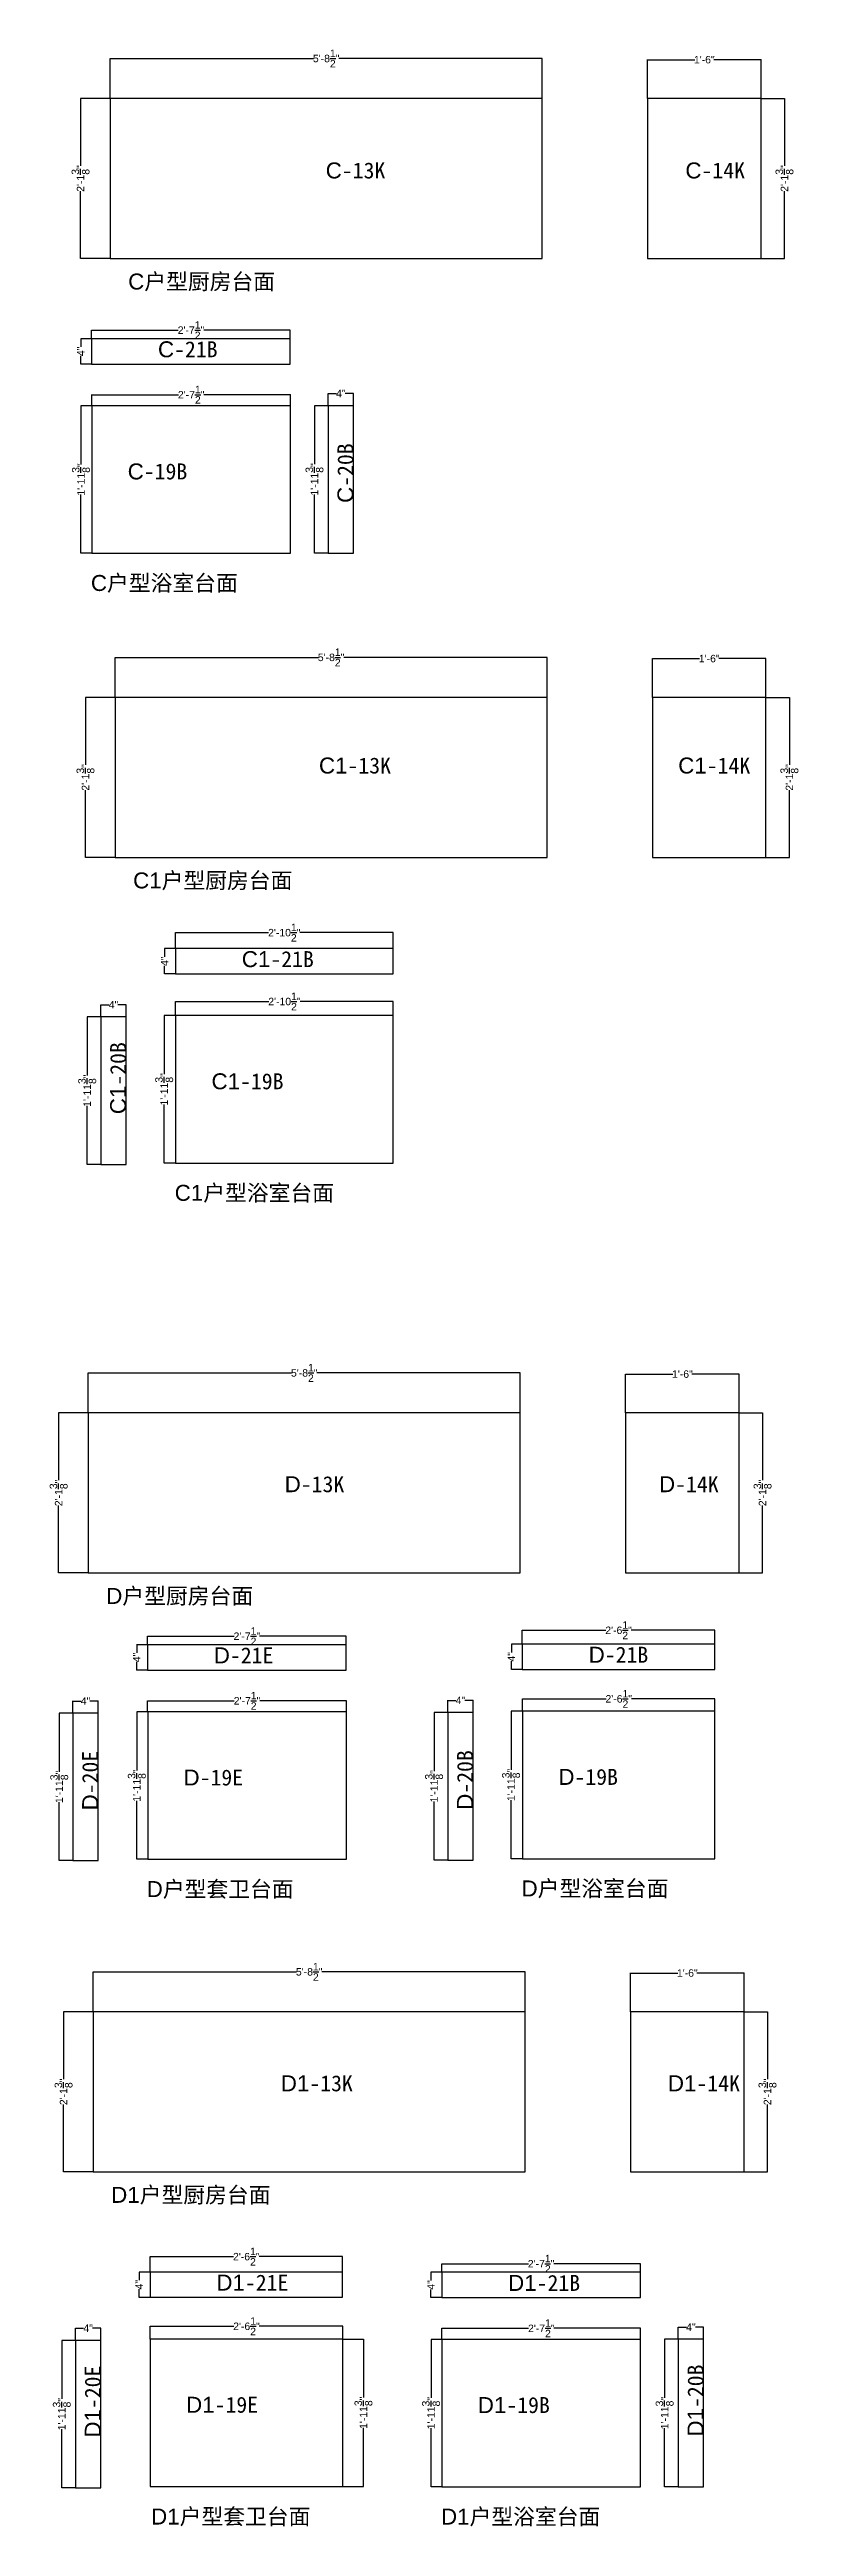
# Model space of a CAD drawing. Header units: inches. Extents: x -997106 to 39633, y -30199 to 1961.
# Drawn here: x 22020 to 25035, y -23411 to -13433 of the extents above; entities that cross this region are included whole.
import ezdxf

# ---------------------------------------------------------------- set-up
doc = ezdxf.new("R2010")
doc.units = ezdxf.units.IN
doc.header["$MEASUREMENT"] = 0
doc.layers.get('Defpoints').update_dxf_attribs({"color": 3})
doc.layers.add('编号', color=10, linetype='Continuous', plot=False)
doc.styles.get("Standard").update_dxf_attribs({"font": 'arial.ttf'})
doc.dimstyles.get("Standard").update_dxf_attribs({"dimtxt": 30, "dimasz": 1, "dimexe": 0.18, "dimexo": 0.0625, "dimgap": 0.09, "dimtad": 0, "dimtoh": 1, "dimdec": 4, "dimlfac": 0.03937, "dimzin": 0, "dimdsep": 46, "dimlunit": 4, "dimtxsty": 'Standard', "dimblk": 'ARCHTICK', "dimcen": 1, "dimadec": 0, "dimazin": 0, "dimtfac": 1, "dimtdec": 4, "dimtix": 1, "dimtofl": 0, "dimtmove": 2, "dimatfit": 3, "dimldrblk": 'ARCHTICK', "dimfxl": 1, "dimtolj": 1, "dimtzin": 0, "dimarcsym": 0})

msp = doc.modelspace()

# ---------------------------------------------------------------- texts
at = {"char_height": 64.3508622, "attachment_point": 1}
for s, insert in [('C{\\fSimSun|b0|i0|c134|p2;户型厨房台面}', (22336.07835, -14334.96158)), ('C{\\fSimSun|b0|i0|c134|p2;户型浴室台面}', (22185.96363, -15549.37386)), ('C1{\\fSimSun|b0|i0|c134|p2;户型厨房台面}', (22355.94575, -16747.60797)), ('C1{\\fSimSun|b0|i0|c134|p2;户型浴室台面}', (22523.48054, -18006.14259)), ('D{\\fSimSun|b0|i0|c134|p2;户型厨房台面}', (22247.81094, -19629.99592)), ('D{\\fSimSun|b0|i0|c134|p2;户型套卫台面}', (22410.81393, -20810.76862)), ('D{\\fSimSun|b0|i0|c134|p2;户型浴室台面}', (23920.14174, -20808.28726)), ('D1{\\fSimSun|b0|i0|c134|p2;户型厨房台面}', (22267.67835, -22042.64231)), ('D1{\\fSimSun|b0|i0|c134|p2;户型套卫台面}', (22428.42922, -23338.50585)), ('D1{\\fSimSun|b0|i0|c134|p2;户型浴室台面}', (23595.75758, -23338.78511))]:
    msp.add_mtext(s, dxfattribs=dict(at, insert=insert))
at = {"layer": '编号', "char_height": 64.3508622, "attachment_point": 1}
for s, insert in [('C{\\fSimSun|b0|i0|c134|p2;-13K}', (23131.46789, -13887.57861)), ('C{\\fSimSun|b0|i0|c134|p2;-14K}', (24579.69562, -13887.57861)), ('C{\\fSimSun|b0|i0|c134|p2;-21B}', (22456.04513, -14607.97151)), ('C{\\fSimSun|b0|i0|c134|p2;-19B}', (22334.11308, -15100.04276)), ('C1{\\fSimSun|b0|i0|c134|p2;-13K}', (23104.28802, -16284.72702)), ('C1{\\fSimSun|b0|i0|c134|p2;-14K}', (24550.89647, -16284.72702)), ('C1{\\fSimSun|b0|i0|c134|p2;-21B}', (22793.56204, -17064.74024)), ('C1{\\fSimSun|b0|i0|c134|p2;-19B}', (22671.62999, -17556.8115)), ('D{\\fSimSun|b0|i0|c134|p2;-13K}', (22966.2427, -19179.81776)), ('D{\\fSimSun|b0|i0|c134|p2;-14K}', (24473.59736, -19179.81776)), ('D{\\fSimSun|b0|i0|c134|p2;-21E}', (22680.89543, -19869.36627)), ('D{\\fSimSun|b0|i0|c134|p2;-21B}', (24190.22323, -19866.88491)), ('D{\\fSimSun|b0|i0|c134|p2;-19E}', (22558.96338, -20361.43753)), ('D{\\fSimSun|b0|i0|c134|p2;-19B}', (24068.29118, -20358.95617)), ('D1{\\fSimSun|b0|i0|c134|p2;-13K}', (22950.66725, -21593.32208)), ('D1{\\fSimSun|b0|i0|c134|p2;-14K}', (24509.31212, -21593.32208)), ('D1{\\fSimSun|b0|i0|c134|p2;-21E}', (22691.226, -22396.1035)), ('D1{\\fSimSun|b0|i0|c134|p2;-21B}', (23865.83908, -22397.38276)), ('D1{\\fSimSun|b0|i0|c134|p2;-19E}', (22569.29395, -22888.17476)), ('D1{\\fSimSun|b0|i0|c134|p2;-19B}', (23743.90703, -22889.45402))]:
    msp.add_mtext(s, dxfattribs=dict(at, insert=insert))
at = {"layer": '编号', "char_height": 64.3508622, "attachment_point": 1, "rotation": 90}
for s, insert in [('C{\\fSimSun|b0|i0|c134|p2;-20B}', (23178.66052, -15259.07984)), ('C1{\\fSimSun|b0|i0|c134|p2;-20B}', (22263.51389, -17721.50654)), ('D{\\fSimSun|b0|i0|c134|p2;-20E}', (22150.84728, -20526.13257)), ('D{\\fSimSun|b0|i0|c134|p2;-20B}', (23660.17508, -20523.65122)), ('D1{\\fSimSun|b0|i0|c134|p2;-20E}', (22161.17785, -23052.8698)), ('D1{\\fSimSun|b0|i0|c134|p2;-20B}', (24588.45447, -23048.49109))]:
    msp.add_mtext(s, dxfattribs=dict(at, insert=insert))

# ---------------------------------------------------------------- blocks, each defined once
blk = doc.blocks.new('_ArchTick')
at = {"color": 0, "linetype": 'ByBlock', "const_width": 0.15}
blk.add_lwpolyline([(-0.5, -0.5), (0.5, 0.5)], dxfattribs=at)
blk = doc.blocks.new('*D372')
at = {"color": 0, "lineweight": -2, "transparency": 16777216}
for p, q in [((22175, -18924.7), (22175, -18763.5)), ((22175, -18763.7), (22994.1, -18763.7)), ((23915, -18763.7), (23095.9, -18763.7)), ((23915, -18924.7), (23915, -18763.5))]:
    blk.add_line(p, q, dxfattribs=at)
at = {"layer": 'Defpoints', "color": 0, "transparency": 16777216}
for p in [(23915, -18763.7), (22175, -18924.7), (23915, -18924.7)]:
    blk.add_point(p, dxfattribs=at)
at = {"color": 0, "lineweight": -2, "transparency": 16777216, "rotation": 180}
blk.add_blockref('_ArchTick', (22175, -18763.7), dxfattribs=at)
at = {"color": 0, "lineweight": -2, "transparency": 16777216}
blk.add_blockref('_ArchTick', (23915, -18763.7), dxfattribs=at)
at = {"color": 0, "transparency": 16777216, "insert": (23045, -18763.7), "char_height": 30, "attachment_point": 5}
blk.add_mtext('\\A1;5\'-8{\\H1x;\\S1/2;}"', dxfattribs=at)
blk = doc.blocks.new('*D373')
at = {"color": 0, "lineweight": -2, "transparency": 16777216}
for p, q in [((22175, -18924.7), (22055.9, -18924.7)), ((22056, -18924.7), (22056, -19196.1)), ((22056, -19569.7), (22056, -19298.3)), ((22175, -19569.7), (22055.9, -19569.7))]:
    blk.add_line(p, q, dxfattribs=at)
at = {"layer": 'Defpoints', "color": 0, "transparency": 16777216}
for p in [(22175, -18924.7), (22056, -19569.7), (22175, -19569.7)]:
    blk.add_point(p, dxfattribs=at)
at = {"color": 0, "lineweight": -2, "transparency": 16777216}
for p, rotation in [((22056, -18924.7), 90), ((22056, -19569.7), 270)]:
    blk.add_blockref('_ArchTick', p, dxfattribs=dict(at, rotation=rotation))
at = {"color": 0, "transparency": 16777216, "insert": (22056, -19247.2), "char_height": 30, "attachment_point": 5, "rotation": 90}
blk.add_mtext('\\A1;2\'-1{\\H1x;\\S3/8;}"', dxfattribs=at)
blk = doc.blocks.new('*D374')
at = {"color": 0, "lineweight": -2, "transparency": 16777216}
for p, q in [((24339.2, -18924.7), (24339.2, -18768.4)), ((24339.2, -18768.6), (24529.1, -18768.6)), ((24796.2, -18768.6), (24606.2, -18768.6)), ((24796.2, -18924.7), (24796.2, -18768.4))]:
    blk.add_line(p, q, dxfattribs=at)
at = {"layer": 'Defpoints', "color": 0, "transparency": 16777216}
for p in [(24796.2, -18768.6), (24339.2, -18924.7), (24796.2, -18924.7)]:
    blk.add_point(p, dxfattribs=at)
at = {"color": 0, "lineweight": -2, "transparency": 16777216, "rotation": 180}
blk.add_blockref('_ArchTick', (24339.2, -18768.6), dxfattribs=at)
at = {"color": 0, "lineweight": -2, "transparency": 16777216}
blk.add_blockref('_ArchTick', (24796.2, -18768.6), dxfattribs=at)
at = {"color": 0, "transparency": 16777216, "insert": (24567.7, -18768.6), "char_height": 30, "attachment_point": 5}
blk.add_mtext('\\A1;1\'-6"', dxfattribs=at)
blk = doc.blocks.new('*D375')
at = {"color": 0, "lineweight": -2, "transparency": 16777216}
for p, q in [((24796.2, -18924.7), (24890.6, -18924.7)), ((24890.4, -18924.7), (24890.4, -19196.1)), ((24890.4, -19569.7), (24890.4, -19298.3)), ((24796.2, -19569.7), (24890.6, -19569.7))]:
    blk.add_line(p, q, dxfattribs=at)
at = {"layer": 'Defpoints', "color": 0, "transparency": 16777216}
for p in [(24796.2, -18924.7), (24796.2, -19569.7), (24890.4, -19569.7)]:
    blk.add_point(p, dxfattribs=at)
at = {"color": 0, "lineweight": -2, "transparency": 16777216}
for p, rotation in [((24890.4, -18924.7), 90), ((24890.4, -19569.7), 270)]:
    blk.add_blockref('_ArchTick', p, dxfattribs=dict(at, rotation=rotation))
at = {"color": 0, "transparency": 16777216, "insert": (24890.4, -19247.2), "char_height": 30, "attachment_point": 5, "rotation": 90}
blk.add_mtext('\\A1;2\'-1{\\H1x;\\S3/8;}"', dxfattribs=at)
blk = doc.blocks.new('*D412')
at = {"color": 0, "lineweight": -2, "transparency": 16777216}
for p, q in [((22194.9, -21337.3), (22194.9, -21176.1)), ((22194.9, -21176.3), (23014, -21176.3)), ((23934.9, -21176.3), (23115.8, -21176.3)), ((23934.9, -21337.3), (23934.9, -21176.1))]:
    blk.add_line(p, q, dxfattribs=at)
at = {"layer": 'Defpoints', "color": 0, "transparency": 16777216}
for p in [(23934.9, -21176.3), (22194.9, -21337.4), (23934.9, -21337.4)]:
    blk.add_point(p, dxfattribs=at)
at = {"color": 0, "lineweight": -2, "transparency": 16777216, "rotation": 180}
blk.add_blockref('_ArchTick', (22194.9, -21176.3), dxfattribs=at)
at = {"color": 0, "lineweight": -2, "transparency": 16777216}
blk.add_blockref('_ArchTick', (23934.9, -21176.3), dxfattribs=at)
at = {"color": 0, "transparency": 16777216, "insert": (23064.9, -21176.3), "char_height": 30, "attachment_point": 5}
blk.add_mtext('\\A1;5\'-8{\\H1x;\\S1/2;}"', dxfattribs=at)
blk = doc.blocks.new('*D413')
at = {"color": 0, "lineweight": -2, "transparency": 16777216}
for p, q in [((22194.8, -21337.4), (22075.7, -21337.4)), ((22075.9, -21337.4), (22075.9, -21608.8)), ((22075.9, -21982.4), (22075.9, -21711)), ((22194.8, -21982.4), (22075.7, -21982.4))]:
    blk.add_line(p, q, dxfattribs=at)
at = {"layer": 'Defpoints', "color": 0, "transparency": 16777216}
for p in [(22194.9, -21337.4), (22075.9, -21982.4), (22194.9, -21982.4)]:
    blk.add_point(p, dxfattribs=at)
at = {"color": 0, "lineweight": -2, "transparency": 16777216}
for p, rotation in [((22075.9, -21337.4), 90), ((22075.9, -21982.4), 270)]:
    blk.add_blockref('_ArchTick', p, dxfattribs=dict(at, rotation=rotation))
at = {"color": 0, "transparency": 16777216, "insert": (22075.9, -21659.9), "char_height": 30, "attachment_point": 5, "rotation": 90}
blk.add_mtext('\\A1;2\'-1{\\H1x;\\S3/8;}"', dxfattribs=at)
blk = doc.blocks.new('*D414')
at = {"color": 0, "lineweight": -2, "transparency": 16777216}
for p, q in [((24359, -21337.3), (24359, -21181.1)), ((24359, -21181.3), (24549, -21181.3)), ((24816, -21181.3), (24626.1, -21181.3)), ((24816, -21337.3), (24816, -21181.1))]:
    blk.add_line(p, q, dxfattribs=at)
at = {"layer": 'Defpoints', "color": 0, "transparency": 16777216}
for p in [(24816, -21181.3), (24359, -21337.4), (24816, -21337.4)]:
    blk.add_point(p, dxfattribs=at)
at = {"color": 0, "lineweight": -2, "transparency": 16777216, "rotation": 180}
blk.add_blockref('_ArchTick', (24359, -21181.3), dxfattribs=at)
at = {"color": 0, "lineweight": -2, "transparency": 16777216}
blk.add_blockref('_ArchTick', (24816, -21181.3), dxfattribs=at)
at = {"color": 0, "transparency": 16777216, "insert": (24587.5, -21181.3), "char_height": 30, "attachment_point": 5}
blk.add_mtext('\\A1;1\'-6"', dxfattribs=at)
blk = doc.blocks.new('*D415')
at = {"color": 0, "lineweight": -2, "transparency": 16777216}
for p, q in [((24816.1, -21337.4), (24910.5, -21337.4)), ((24910.3, -21337.4), (24910.3, -21608.8)), ((24910.3, -21982.4), (24910.3, -21711)), ((24816.1, -21982.4), (24910.5, -21982.4))]:
    blk.add_line(p, q, dxfattribs=at)
at = {"layer": 'Defpoints', "color": 0, "transparency": 16777216}
for p in [(24816, -21337.4), (24816, -21982.4), (24910.3, -21982.4)]:
    blk.add_point(p, dxfattribs=at)
at = {"color": 0, "lineweight": -2, "transparency": 16777216}
for p, rotation in [((24910.3, -21337.4), 90), ((24910.3, -21982.4), 270)]:
    blk.add_blockref('_ArchTick', p, dxfattribs=dict(at, rotation=rotation))
at = {"color": 0, "transparency": 16777216, "insert": (24910.3, -21659.9), "char_height": 30, "attachment_point": 5, "rotation": 90}
blk.add_mtext('\\A1;2\'-1{\\H1x;\\S3/8;}"', dxfattribs=at)
blk = doc.blocks.new('*D634')
at = {"color": 0, "lineweight": -2, "transparency": 16777216}
for p, q in [((22424.9, -22655.7), (22424.9, -22604.1)), ((22424.9, -22604.3), (22761.3, -22604.3)), ((23199.9, -22604.3), (22863.6, -22604.3)), ((23199.9, -22655.7), (23199.9, -22604.1))]:
    blk.add_line(p, q, dxfattribs=at)
at = {"layer": 'Defpoints', "color": 0, "transparency": 16777216}
for p in [(23199.9, -22604.3), (22424.9, -22655.8), (23199.9, -22655.8)]:
    blk.add_point(p, dxfattribs=at)
at = {"color": 0, "lineweight": -2, "transparency": 16777216, "rotation": 180}
blk.add_blockref('_ArchTick', (22424.9, -22604.3), dxfattribs=at)
at = {"color": 0, "lineweight": -2, "transparency": 16777216}
blk.add_blockref('_ArchTick', (23199.9, -22604.3), dxfattribs=at)
at = {"color": 0, "transparency": 16777216, "insert": (22812.4, -22604.3), "char_height": 30, "attachment_point": 5}
blk.add_mtext('\\A1;2\'-6{\\H1x;\\S1/2;}"', dxfattribs=at)
blk = doc.blocks.new('*D635')
at = {"color": 0, "lineweight": -2, "transparency": 16777216}
for p, q in [((23200, -22655.8), (23283.7, -22655.8)), ((23283.5, -22655.8), (23283.5, -22891.7)), ((23283.5, -23249.8), (23283.5, -23013.9)), ((23200, -23249.8), (23283.7, -23249.8))]:
    blk.add_line(p, q, dxfattribs=at)
at = {"layer": 'Defpoints', "color": 0, "transparency": 16777216}
for p in [(23199.9, -22655.8), (23199.9, -23249.8), (23283.5, -23249.8)]:
    blk.add_point(p, dxfattribs=at)
at = {"color": 0, "lineweight": -2, "transparency": 16777216}
for p, rotation in [((23283.5, -22655.8), 90), ((23283.5, -23249.8), 270)]:
    blk.add_blockref('_ArchTick', p, dxfattribs=dict(at, rotation=rotation))
at = {"color": 0, "transparency": 16777216, "insert": (23283.5, -22952.8), "char_height": 30, "attachment_point": 5, "rotation": 90}
blk.add_mtext('\\A1;1\'-11{\\H1x;\\S3/8;}"', dxfattribs=at)
blk = doc.blocks.new('*D636')
at = {"color": 0, "lineweight": -2, "transparency": 16777216}
for p, q in [((22123.7, -22661.2), (22068.7, -22661.2)), ((22068.8, -22661.2), (22068.8, -22897.1)), ((22068.8, -23255.2), (22068.8, -23019.3)), ((22123.7, -23255.2), (22068.7, -23255.2))]:
    blk.add_line(p, q, dxfattribs=at)
at = {"layer": 'Defpoints', "color": 0, "transparency": 16777216}
for p in [(22123.8, -22661.2), (22068.8, -23255.2), (22123.8, -23255.2)]:
    blk.add_point(p, dxfattribs=at)
at = {"color": 0, "lineweight": -2, "transparency": 16777216}
for p, rotation in [((22068.8, -22661.2), 90), ((22068.8, -23255.2), 270)]:
    blk.add_blockref('_ArchTick', p, dxfattribs=dict(at, rotation=rotation))
at = {"color": 0, "transparency": 16777216, "insert": (22068.8, -22958.2), "char_height": 30, "attachment_point": 5, "rotation": 90}
blk.add_mtext('\\A1;1\'-11{\\H1x;\\S3/8;}"', dxfattribs=at)
blk = doc.blocks.new('*D637')
at = {"color": 0, "lineweight": -2, "transparency": 16777216}
for p, q in [((22123.8, -22661.1), (22123.8, -22611.9)), ((22123.8, -22612.1), (22156.9, -22612.1)), ((22225.8, -22612.1), (22192.7, -22612.1)), ((22225.8, -22661.1), (22225.8, -22611.9))]:
    blk.add_line(p, q, dxfattribs=at)
at = {"layer": 'Defpoints', "color": 0, "transparency": 16777216}
for p in [(22225.8, -22612.1), (22123.8, -22661.2), (22225.8, -22661.2)]:
    blk.add_point(p, dxfattribs=at)
at = {"color": 0, "lineweight": -2, "transparency": 16777216, "rotation": 180}
blk.add_blockref('_ArchTick', (22123.8, -22612.1), dxfattribs=at)
at = {"color": 0, "lineweight": -2, "transparency": 16777216}
blk.add_blockref('_ArchTick', (22225.8, -22612.1), dxfattribs=at)
at = {"color": 0, "transparency": 16777216, "insert": (22174.8, -22612.1), "char_height": 30, "attachment_point": 5}
blk.add_mtext('\\A1;4"', dxfattribs=at)
blk = doc.blocks.new('*D638')
at = {"color": 0, "lineweight": -2, "transparency": 16777216}
for p, q in [((22424.2, -22385.7), (22380.1, -22385.7)), ((22380.3, -22385.7), (22380.3, -22418.7)), ((22424.2, -22487.7), (22380.1, -22487.7)), ((22380.3, -22487.7), (22380.3, -22454.6))]:
    blk.add_line(p, q, dxfattribs=at)
at = {"layer": 'Defpoints', "color": 0, "transparency": 16777216}
for p in [(22424.2, -22385.7), (22380.3, -22487.7), (22424.2, -22487.7)]:
    blk.add_point(p, dxfattribs=at)
at = {"color": 0, "lineweight": -2, "transparency": 16777216}
for p, rotation in [((22380.3, -22385.7), 90), ((22380.3, -22487.7), 270)]:
    blk.add_blockref('_ArchTick', p, dxfattribs=dict(at, rotation=rotation))
at = {"color": 0, "transparency": 16777216, "insert": (22380.3, -22436.7), "char_height": 30, "attachment_point": 5, "rotation": 90}
blk.add_mtext('\\A1;4"', dxfattribs=at)
blk = doc.blocks.new('*D639')
at = {"color": 0, "lineweight": -2, "transparency": 16777216}
for p, q in [((22424.2, -22385.6), (22424.2, -22323.6)), ((22424.2, -22323.7), (22760.6, -22323.7)), ((23199.2, -22323.7), (22862.9, -22323.7)), ((23199.2, -22385.6), (23199.2, -22323.6))]:
    blk.add_line(p, q, dxfattribs=at)
at = {"layer": 'Defpoints', "color": 0, "transparency": 16777216}
for p in [(23199.2, -22323.7), (22424.2, -22385.7), (23199.2, -22385.7)]:
    blk.add_point(p, dxfattribs=at)
at = {"color": 0, "lineweight": -2, "transparency": 16777216, "rotation": 180}
blk.add_blockref('_ArchTick', (22424.2, -22323.7), dxfattribs=at)
at = {"color": 0, "lineweight": -2, "transparency": 16777216}
blk.add_blockref('_ArchTick', (23199.2, -22323.7), dxfattribs=at)
at = {"color": 0, "transparency": 16777216, "insert": (22811.7, -22323.7), "char_height": 30, "attachment_point": 5}
blk.add_mtext('\\A1;2\'-6{\\H1x;\\S1/2;}"', dxfattribs=at)
blk = doc.blocks.new('*D700')
at = {"color": 0, "lineweight": -2, "transparency": 16777216}
for p, q in [((22113.4, -20134.5), (22058.3, -20134.5)), ((22058.5, -20134.5), (22058.5, -20370.4)), ((22058.5, -20728.5), (22058.5, -20492.6)), ((22113.4, -20728.5), (22058.3, -20728.5))]:
    blk.add_line(p, q, dxfattribs=at)
at = {"layer": 'Defpoints', "color": 0, "transparency": 16777216}
for p in [(22113.5, -20134.5), (22058.5, -20728.5), (22113.5, -20728.5)]:
    blk.add_point(p, dxfattribs=at)
at = {"color": 0, "lineweight": -2, "transparency": 16777216}
for p, rotation in [((22058.5, -20134.5), 90), ((22058.5, -20728.5), 270)]:
    blk.add_blockref('_ArchTick', p, dxfattribs=dict(at, rotation=rotation))
at = {"color": 0, "transparency": 16777216, "insert": (22058.5, -20431.5), "char_height": 30, "attachment_point": 5, "rotation": 90}
blk.add_mtext('\\A1;1\'-11{\\H1x;\\S3/8;}"', dxfattribs=at)
blk = doc.blocks.new('*D701')
at = {"color": 0, "lineweight": -2, "transparency": 16777216}
for p, q in [((22113.5, -20134.4), (22113.5, -20085.2)), ((22113.5, -20085.4), (22146.5, -20085.4)), ((22215.5, -20085.4), (22182.4, -20085.4)), ((22215.5, -20134.4), (22215.5, -20085.2))]:
    blk.add_line(p, q, dxfattribs=at)
at = {"layer": 'Defpoints', "color": 0, "transparency": 16777216}
for p in [(22113.5, -20134.5), (22215.5, -20085.4), (22215.5, -20134.5)]:
    blk.add_point(p, dxfattribs=at)
at = {"color": 0, "lineweight": -2, "transparency": 16777216, "rotation": 180}
blk.add_blockref('_ArchTick', (22113.5, -20085.4), dxfattribs=at)
at = {"color": 0, "lineweight": -2, "transparency": 16777216}
blk.add_blockref('_ArchTick', (22215.5, -20085.4), dxfattribs=at)
at = {"color": 0, "transparency": 16777216, "insert": (22164.5, -20085.4), "char_height": 30, "attachment_point": 5}
blk.add_mtext('\\A1;4"', dxfattribs=at)
blk = doc.blocks.new('*D702')
at = {"color": 0, "lineweight": -2, "transparency": 16777216}
for p, q in [((22414.6, -20129), (22414.6, -20084.3)), ((22414.6, -20084.5), (22763.5, -20084.5)), ((23214.6, -20084.5), (22865.8, -20084.5)), ((23214.6, -20129), (23214.6, -20084.3))]:
    blk.add_line(p, q, dxfattribs=at)
at = {"layer": 'Defpoints', "color": 0, "transparency": 16777216}
for p in [(22414.6, -20129.1), (23214.6, -20084.5), (23214.6, -20129.1)]:
    blk.add_point(p, dxfattribs=at)
at = {"color": 0, "lineweight": -2, "transparency": 16777216, "rotation": 180}
blk.add_blockref('_ArchTick', (22414.6, -20084.5), dxfattribs=at)
at = {"color": 0, "lineweight": -2, "transparency": 16777216}
blk.add_blockref('_ArchTick', (23214.6, -20084.5), dxfattribs=at)
at = {"color": 0, "transparency": 16777216, "insert": (22814.6, -20084.5), "char_height": 30, "attachment_point": 5}
blk.add_mtext('\\A1;2\'-7{\\H1x;\\S1/2;}"', dxfattribs=at)
blk = doc.blocks.new('*D703')
at = {"color": 0, "lineweight": -2, "transparency": 16777216}
for p, q in [((22414.6, -20129.1), (22370.6, -20129.1)), ((22370.8, -20129.1), (22370.8, -20365)), ((22370.8, -20723.1), (22370.8, -20487.1)), ((22414.6, -20723.1), (22370.6, -20723.1))]:
    blk.add_line(p, q, dxfattribs=at)
at = {"layer": 'Defpoints', "color": 0, "transparency": 16777216}
for p in [(22414.6, -20129.1), (22370.8, -20723.1), (22414.6, -20723.1)]:
    blk.add_point(p, dxfattribs=at)
at = {"color": 0, "lineweight": -2, "transparency": 16777216}
for p, rotation in [((22370.8, -20129.1), 90), ((22370.8, -20723.1), 270)]:
    blk.add_blockref('_ArchTick', p, dxfattribs=dict(at, rotation=rotation))
at = {"color": 0, "transparency": 16777216, "insert": (22370.8, -20426.1), "char_height": 30, "attachment_point": 5, "rotation": 90}
blk.add_mtext('\\A1;1\'-11{\\H1x;\\S3/8;}"', dxfattribs=at)
blk = doc.blocks.new('*D704')
at = {"color": 0, "lineweight": -2, "transparency": 16777216}
for p, q in [((22413.8, -19858.9), (22370.2, -19858.9)), ((22370.4, -19858.9), (22370.4, -19892)), ((22370.4, -19960.9), (22370.4, -19927.9)), ((22413.8, -19960.9), (22370.2, -19960.9))]:
    blk.add_line(p, q, dxfattribs=at)
at = {"layer": 'Defpoints', "color": 0, "transparency": 16777216}
for p in [(22413.9, -19858.9), (22370.4, -19960.9), (22413.9, -19960.9)]:
    blk.add_point(p, dxfattribs=at)
at = {"color": 0, "lineweight": -2, "transparency": 16777216}
for p, rotation in [((22370.4, -19858.9), 90), ((22370.4, -19960.9), 270)]:
    blk.add_blockref('_ArchTick', p, dxfattribs=dict(at, rotation=rotation))
at = {"color": 0, "transparency": 16777216, "insert": (22370.4, -19909.9), "char_height": 30, "attachment_point": 5, "rotation": 90}
blk.add_mtext('\\A1;4"', dxfattribs=at)
blk = doc.blocks.new('*D705')
at = {"color": 0, "lineweight": -2, "transparency": 16777216}
for p, q in [((22413.9, -19858.9), (22413.9, -19824.1)), ((22413.9, -19824.3), (22762.7, -19824.3)), ((23213.9, -19824.3), (22865, -19824.3)), ((23213.9, -19858.9), (23213.9, -19824.1))]:
    blk.add_line(p, q, dxfattribs=at)
at = {"layer": 'Defpoints', "color": 0, "transparency": 16777216}
for p in [(23213.9, -19824.3), (22413.9, -19858.9), (23213.9, -19858.9)]:
    blk.add_point(p, dxfattribs=at)
at = {"color": 0, "lineweight": -2, "transparency": 16777216, "rotation": 180}
blk.add_blockref('_ArchTick', (22413.9, -19824.3), dxfattribs=at)
at = {"color": 0, "lineweight": -2, "transparency": 16777216}
blk.add_blockref('_ArchTick', (23213.9, -19824.3), dxfattribs=at)
at = {"color": 0, "transparency": 16777216, "insert": (22813.9, -19824.3), "char_height": 30, "attachment_point": 5}
blk.add_mtext('\\A1;2\'-7{\\H1x;\\S1/2;}"', dxfattribs=at)
blk = doc.blocks.new('*D1083')
at = {"color": 0, "lineweight": -2, "transparency": 16777216}
for p, q in [((23622.7, -20132), (23567.7, -20132)), ((23567.8, -20132), (23567.8, -20367.9)), ((23567.8, -20726), (23567.8, -20490.1)), ((23622.7, -20726), (23567.7, -20726))]:
    blk.add_line(p, q, dxfattribs=at)
at = {"layer": 'Defpoints', "color": 0, "transparency": 16777216}
for p in [(23622.8, -20132), (23567.8, -20726), (23622.8, -20726)]:
    blk.add_point(p, dxfattribs=at)
at = {"color": 0, "lineweight": -2, "transparency": 16777216}
for p, rotation in [((23567.8, -20132), 90), ((23567.8, -20726), 270)]:
    blk.add_blockref('_ArchTick', p, dxfattribs=dict(at, rotation=rotation))
at = {"color": 0, "transparency": 16777216, "insert": (23567.8, -20429), "char_height": 30, "attachment_point": 5, "rotation": 90}
blk.add_mtext('\\A1;1\'-11{\\H1x;\\S3/8;}"', dxfattribs=at)
blk = doc.blocks.new('*D1084')
at = {"color": 0, "lineweight": -2, "transparency": 16777216}
for p, q in [((23622.8, -20131.9), (23622.8, -20082.7)), ((23622.8, -20082.9), (23655.9, -20082.9)), ((23724.8, -20082.9), (23691.7, -20082.9)), ((23724.8, -20131.9), (23724.8, -20082.7))]:
    blk.add_line(p, q, dxfattribs=at)
at = {"layer": 'Defpoints', "color": 0, "transparency": 16777216}
for p in [(23622.8, -20132), (23724.8, -20082.9), (23724.8, -20132)]:
    blk.add_point(p, dxfattribs=at)
at = {"color": 0, "lineweight": -2, "transparency": 16777216, "rotation": 180}
blk.add_blockref('_ArchTick', (23622.8, -20082.9), dxfattribs=at)
at = {"color": 0, "lineweight": -2, "transparency": 16777216}
blk.add_blockref('_ArchTick', (23724.8, -20082.9), dxfattribs=at)
at = {"color": 0, "transparency": 16777216, "insert": (23673.8, -20082.9), "char_height": 30, "attachment_point": 5}
blk.add_mtext('\\A1;4"', dxfattribs=at)
blk = doc.blocks.new('*D1082')
at = {"color": 0, "lineweight": -2, "transparency": 16777216}
for p, q in [((23923.2, -19856.4), (23879.1, -19856.4)), ((23879.3, -19856.4), (23879.3, -19889.5)), ((23879.3, -19958.4), (23879.3, -19925.4)), ((23923.2, -19958.4), (23879.1, -19958.4))]:
    blk.add_line(p, q, dxfattribs=at)
at = {"layer": 'Defpoints', "color": 0, "transparency": 16777216}
for p in [(23923.2, -19856.4), (23879.3, -19958.4), (23923.2, -19958.4)]:
    blk.add_point(p, dxfattribs=at)
at = {"color": 0, "lineweight": -2, "transparency": 16777216}
for p, rotation in [((23879.3, -19856.4), 90), ((23879.3, -19958.4), 270)]:
    blk.add_blockref('_ArchTick', p, dxfattribs=dict(at, rotation=rotation))
at = {"color": 0, "transparency": 16777216, "insert": (23879.3, -19907.4), "char_height": 30, "attachment_point": 5, "rotation": 90}
blk.add_mtext('\\A1;4"', dxfattribs=at)
blk = doc.blocks.new('*D1085')
at = {"color": 0, "lineweight": -2, "transparency": 16777216}
for p, q in [((23923.2, -19854.7), (23923.2, -19800.3)), ((23923.2, -19800.5), (24259.6, -19800.5)), ((24698.2, -19800.5), (24361.9, -19800.5)), ((24698.2, -19856.4), (24698.2, -19800.3))]:
    blk.add_line(p, q, dxfattribs=at)
at = {"layer": 'Defpoints', "color": 0, "transparency": 16777216}
for p in [(23923.2, -19854.8), (24698.2, -19800.5), (24698.2, -19856.4)]:
    blk.add_point(p, dxfattribs=at)
at = {"color": 0, "lineweight": -2, "transparency": 16777216, "rotation": 180}
blk.add_blockref('_ArchTick', (23923.2, -19800.5), dxfattribs=at)
at = {"color": 0, "lineweight": -2, "transparency": 16777216}
blk.add_blockref('_ArchTick', (24698.2, -19800.5), dxfattribs=at)
at = {"color": 0, "transparency": 16777216, "insert": (24310.7, -19800.5), "char_height": 30, "attachment_point": 5}
blk.add_mtext('\\A1;2\'-6{\\H1x;\\S1/2;}"', dxfattribs=at)
blk = doc.blocks.new('*D1086')
at = {"color": 0, "lineweight": -2, "transparency": 16777216}
for p, q in [((23923.9, -20126.5), (23923.9, -20076.6)), ((23923.9, -20076.8), (24260.3, -20076.8)), ((24698.9, -20076.8), (24362.6, -20076.8)), ((24698.9, -20126.5), (24698.9, -20076.6))]:
    blk.add_line(p, q, dxfattribs=at)
at = {"layer": 'Defpoints', "color": 0, "transparency": 16777216}
for p in [(23923.9, -20126.6), (24698.9, -20076.8), (24698.9, -20126.6)]:
    blk.add_point(p, dxfattribs=at)
at = {"color": 0, "lineweight": -2, "transparency": 16777216, "rotation": 180}
blk.add_blockref('_ArchTick', (23923.9, -20076.8), dxfattribs=at)
at = {"color": 0, "lineweight": -2, "transparency": 16777216}
blk.add_blockref('_ArchTick', (24698.9, -20076.8), dxfattribs=at)
at = {"color": 0, "transparency": 16777216, "insert": (24311.4, -20076.8), "char_height": 30, "attachment_point": 5}
blk.add_mtext('\\A1;2\'-6{\\H1x;\\S1/2;}"', dxfattribs=at)
blk = doc.blocks.new('*D1087')
at = {"color": 0, "lineweight": -2, "transparency": 16777216}
for p, q in [((23923.9, -20126.6), (23877.6, -20126.6)), ((23877.8, -20126.6), (23877.8, -20362.5)), ((23877.8, -20720.6), (23877.8, -20484.7)), ((23923.9, -20720.6), (23877.6, -20720.6))]:
    blk.add_line(p, q, dxfattribs=at)
at = {"layer": 'Defpoints', "color": 0, "transparency": 16777216}
for p in [(23923.9, -20126.6), (23877.8, -20720.6), (23923.9, -20720.6)]:
    blk.add_point(p, dxfattribs=at)
at = {"color": 0, "lineweight": -2, "transparency": 16777216}
for p, rotation in [((23877.8, -20126.6), 90), ((23877.8, -20720.6), 270)]:
    blk.add_blockref('_ArchTick', p, dxfattribs=dict(at, rotation=rotation))
at = {"color": 0, "transparency": 16777216, "insert": (23877.8, -20423.6), "char_height": 30, "attachment_point": 5, "rotation": 90}
blk.add_mtext('\\A1;1\'-11{\\H1x;\\S3/8;}"', dxfattribs=at)
blk = doc.blocks.new('*D1346')
at = {"color": 0, "lineweight": -2, "transparency": 16777216}
for p, q in [((24551, -22656.8), (24495.9, -22656.8)), ((24496.1, -22656.8), (24496.1, -22892.7)), ((24496.1, -23250.8), (24496.1, -23014.9)), ((24551, -23250.8), (24495.9, -23250.8))]:
    blk.add_line(p, q, dxfattribs=at)
at = {"layer": 'Defpoints', "color": 0, "transparency": 16777216}
for p in [(24551.1, -22656.8), (24496.1, -23250.8), (24551.1, -23250.8)]:
    blk.add_point(p, dxfattribs=at)
at = {"color": 0, "lineweight": -2, "transparency": 16777216}
for p, rotation in [((24496.1, -22656.8), 90), ((24496.1, -23250.8), 270)]:
    blk.add_blockref('_ArchTick', p, dxfattribs=dict(at, rotation=rotation))
at = {"color": 0, "transparency": 16777216, "insert": (24496.1, -22953.8), "char_height": 30, "attachment_point": 5, "rotation": 90}
blk.add_mtext('\\A1;1\'-11{\\H1x;\\S3/8;}"', dxfattribs=at)
blk = doc.blocks.new('*D1347')
at = {"color": 0, "lineweight": -2, "transparency": 16777216}
for p, q in [((24551.1, -22656.8), (24551.1, -22607.5)), ((24551.1, -22607.7), (24584.1, -22607.7)), ((24653.1, -22607.7), (24620, -22607.7)), ((24653.1, -22656.8), (24653.1, -22607.5))]:
    blk.add_line(p, q, dxfattribs=at)
at = {"layer": 'Defpoints', "color": 0, "transparency": 16777216}
for p in [(24653.1, -22607.7), (24551.1, -22656.8), (24653.1, -22656.8)]:
    blk.add_point(p, dxfattribs=at)
at = {"color": 0, "lineweight": -2, "transparency": 16777216, "rotation": 180}
blk.add_blockref('_ArchTick', (24551.1, -22607.7), dxfattribs=at)
at = {"color": 0, "lineweight": -2, "transparency": 16777216}
blk.add_blockref('_ArchTick', (24653.1, -22607.7), dxfattribs=at)
at = {"color": 0, "transparency": 16777216, "insert": (24602.1, -22607.7), "char_height": 30, "attachment_point": 5}
blk.add_mtext('\\A1;4"', dxfattribs=at)
blk = doc.blocks.new('*D1348')
at = {"color": 0, "lineweight": -2, "transparency": 16777216}
for p, q in [((23599.6, -22657), (23599.6, -22612.3)), ((23599.6, -22612.5), (23948.4, -22612.5)), ((24399.6, -22612.5), (24050.7, -22612.5)), ((24399.6, -22657), (24399.6, -22612.3))]:
    blk.add_line(p, q, dxfattribs=at)
at = {"layer": 'Defpoints', "color": 0, "transparency": 16777216}
for p in [(24399.6, -22612.5), (23599.6, -22657.1), (24399.6, -22657.1)]:
    blk.add_point(p, dxfattribs=at)
at = {"color": 0, "lineweight": -2, "transparency": 16777216, "rotation": 180}
blk.add_blockref('_ArchTick', (23599.6, -22612.5), dxfattribs=at)
at = {"color": 0, "lineweight": -2, "transparency": 16777216}
blk.add_blockref('_ArchTick', (24399.6, -22612.5), dxfattribs=at)
at = {"color": 0, "transparency": 16777216, "insert": (23999.6, -22612.5), "char_height": 30, "attachment_point": 5}
blk.add_mtext('\\A1;2\'-7{\\H1x;\\S1/2;}"', dxfattribs=at)
blk = doc.blocks.new('*D1349')
at = {"color": 0, "lineweight": -2, "transparency": 16777216}
for p, q in [((23599.5, -22657.1), (23555.6, -22657.1)), ((23555.7, -22657.1), (23555.7, -22893)), ((23555.7, -23251.1), (23555.7, -23015.2)), ((23599.5, -23251.1), (23555.6, -23251.1))]:
    blk.add_line(p, q, dxfattribs=at)
at = {"layer": 'Defpoints', "color": 0, "transparency": 16777216}
for p in [(23599.6, -22657.1), (23555.7, -23251.1), (23599.6, -23251.1)]:
    blk.add_point(p, dxfattribs=at)
at = {"color": 0, "lineweight": -2, "transparency": 16777216}
for p, rotation in [((23555.7, -22657.1), 90), ((23555.7, -23251.1), 270)]:
    blk.add_blockref('_ArchTick', p, dxfattribs=dict(at, rotation=rotation))
at = {"color": 0, "transparency": 16777216, "insert": (23555.7, -22954.1), "char_height": 30, "attachment_point": 5, "rotation": 90}
blk.add_mtext('\\A1;1\'-11{\\H1x;\\S3/8;}"', dxfattribs=at)
blk = doc.blocks.new('*D1350')
at = {"color": 0, "lineweight": -2, "transparency": 16777216}
for p, q in [((23598.8, -22386.9), (23555.1, -22386.9)), ((23555.3, -22386.9), (23555.3, -22420)), ((23598.8, -22488.9), (23555.1, -22488.9)), ((23555.3, -22488.9), (23555.3, -22455.9))]:
    blk.add_line(p, q, dxfattribs=at)
at = {"layer": 'Defpoints', "color": 0, "transparency": 16777216}
for p in [(23598.8, -22386.9), (23555.3, -22488.9), (23598.8, -22488.9)]:
    blk.add_point(p, dxfattribs=at)
at = {"color": 0, "lineweight": -2, "transparency": 16777216}
for p, rotation in [((23555.3, -22386.9), 90), ((23555.3, -22488.9), 270)]:
    blk.add_blockref('_ArchTick', p, dxfattribs=dict(at, rotation=rotation))
at = {"color": 0, "transparency": 16777216, "insert": (23555.3, -22437.9), "char_height": 30, "attachment_point": 5, "rotation": 90}
blk.add_mtext('\\A1;4"', dxfattribs=at)
blk = doc.blocks.new('*D1351')
at = {"color": 0, "lineweight": -2, "transparency": 16777216}
for p, q in [((23598.8, -22386.9), (23598.8, -22352.1)), ((23598.8, -22352.3), (23947.7, -22352.3)), ((24398.8, -22352.3), (24050, -22352.3)), ((24398.8, -22386.9), (24398.8, -22352.1))]:
    blk.add_line(p, q, dxfattribs=at)
at = {"layer": 'Defpoints', "color": 0, "transparency": 16777216}
for p in [(23598.8, -22386.9), (24398.8, -22352.3), (24398.8, -22386.9)]:
    blk.add_point(p, dxfattribs=at)
at = {"color": 0, "lineweight": -2, "transparency": 16777216, "rotation": 180}
blk.add_blockref('_ArchTick', (23598.8, -22352.3), dxfattribs=at)
at = {"color": 0, "lineweight": -2, "transparency": 16777216}
blk.add_blockref('_ArchTick', (24398.8, -22352.3), dxfattribs=at)
at = {"color": 0, "transparency": 16777216, "insert": (23998.8, -22352.3), "char_height": 30, "attachment_point": 5}
blk.add_mtext('\\A1;2\'-7{\\H1x;\\S1/2;}"', dxfattribs=at)
blk = doc.blocks.new('*D282')
at = {"color": 0, "lineweight": -2, "transparency": 16777216}
for p, q in [((22263.3, -13629.6), (22263.3, -13468.5)), ((22263.3, -13468.6), (23082.4, -13468.6)), ((24003.3, -13468.6), (23184.2, -13468.6)), ((24003.3, -13629.6), (24003.3, -13468.5))]:
    blk.add_line(p, q, dxfattribs=at)
at = {"layer": 'Defpoints', "color": 0, "transparency": 16777216}
for p in [(24003.3, -13468.6), (22263.3, -13629.7), (24003.3, -13629.7)]:
    blk.add_point(p, dxfattribs=at)
at = {"color": 0, "lineweight": -2, "transparency": 16777216, "rotation": 180}
blk.add_blockref('_ArchTick', (22263.3, -13468.6), dxfattribs=at)
at = {"color": 0, "lineweight": -2, "transparency": 16777216}
blk.add_blockref('_ArchTick', (24003.3, -13468.6), dxfattribs=at)
at = {"color": 0, "transparency": 16777216, "insert": (23133.3, -13468.6), "char_height": 30, "attachment_point": 5}
blk.add_mtext('\\A1;5\'-8{\\H1x;\\S1/2;}"', dxfattribs=at)
blk = doc.blocks.new('*D283')
at = {"color": 0, "lineweight": -2, "transparency": 16777216}
for p, q in [((22263.2, -13629.7), (22144.1, -13629.7)), ((22144.3, -13629.7), (22144.3, -13901.1)), ((22144.3, -14274.7), (22144.3, -14003.3)), ((22263.2, -14274.7), (22144.1, -14274.7))]:
    blk.add_line(p, q, dxfattribs=at)
at = {"layer": 'Defpoints', "color": 0, "transparency": 16777216}
for p in [(22263.3, -13629.7), (22144.3, -14274.7), (22263.3, -14274.7)]:
    blk.add_point(p, dxfattribs=at)
at = {"color": 0, "lineweight": -2, "transparency": 16777216}
for p, rotation in [((22144.3, -13629.7), 90), ((22144.3, -14274.7), 270)]:
    blk.add_blockref('_ArchTick', p, dxfattribs=dict(at, rotation=rotation))
at = {"color": 0, "transparency": 16777216, "insert": (22144.3, -13952.2), "char_height": 30, "attachment_point": 5, "rotation": 90}
blk.add_mtext('\\A1;2\'-1{\\H1x;\\S3/8;}"', dxfattribs=at)
blk = doc.blocks.new('*D284')
at = {"color": 0, "lineweight": -2, "transparency": 16777216}
for p, q in [((24427.4, -13629.6), (24427.4, -13473.4)), ((24427.4, -13473.6), (24617.4, -13473.6)), ((24884.4, -13473.6), (24694.5, -13473.6)), ((24884.4, -13629.6), (24884.4, -13473.4))]:
    blk.add_line(p, q, dxfattribs=at)
at = {"layer": 'Defpoints', "color": 0, "transparency": 16777216}
for p in [(24884.4, -13473.6), (24427.4, -13629.7), (24884.4, -13629.7)]:
    blk.add_point(p, dxfattribs=at)
at = {"color": 0, "lineweight": -2, "transparency": 16777216, "rotation": 180}
blk.add_blockref('_ArchTick', (24427.4, -13473.6), dxfattribs=at)
at = {"color": 0, "lineweight": -2, "transparency": 16777216}
blk.add_blockref('_ArchTick', (24884.4, -13473.6), dxfattribs=at)
at = {"color": 0, "transparency": 16777216, "insert": (24655.9, -13473.6), "char_height": 30, "attachment_point": 5}
blk.add_mtext('\\A1;1\'-6"', dxfattribs=at)
blk = doc.blocks.new('*D285')
at = {"color": 0, "lineweight": -2, "transparency": 16777216}
for p, q in [((24884.5, -13629.7), (24978.9, -13629.7)), ((24978.7, -13629.7), (24978.7, -13901.1)), ((24978.7, -14274.7), (24978.7, -14003.3)), ((24884.5, -14274.7), (24978.9, -14274.7))]:
    blk.add_line(p, q, dxfattribs=at)
at = {"layer": 'Defpoints', "color": 0, "transparency": 16777216}
for p in [(24884.4, -13629.7), (24884.4, -14274.7), (24978.7, -14274.7)]:
    blk.add_point(p, dxfattribs=at)
at = {"color": 0, "lineweight": -2, "transparency": 16777216}
for p, rotation in [((24978.7, -13629.7), 90), ((24978.7, -14274.7), 270)]:
    blk.add_blockref('_ArchTick', p, dxfattribs=dict(at, rotation=rotation))
at = {"color": 0, "transparency": 16777216, "insert": (24978.7, -13952.2), "char_height": 30, "attachment_point": 5, "rotation": 90}
blk.add_mtext('\\A1;2\'-1{\\H1x;\\S3/8;}"', dxfattribs=at)
blk = doc.blocks.new('*D326')
at = {"color": 0, "lineweight": -2, "transparency": 16777216}
for p, q in [((22283.2, -16042.3), (22283.2, -15881.1)), ((22283.2, -15881.3), (23102.3, -15881.3)), ((24023.2, -15881.3), (23204.1, -15881.3)), ((24023.2, -16042.3), (24023.2, -15881.1))]:
    blk.add_line(p, q, dxfattribs=at)
at = {"layer": 'Defpoints', "color": 0, "transparency": 16777216}
for p in [(24023.2, -15881.3), (22283.2, -16042.3), (24023.2, -16042.3)]:
    blk.add_point(p, dxfattribs=at)
at = {"color": 0, "lineweight": -2, "transparency": 16777216, "rotation": 180}
blk.add_blockref('_ArchTick', (22283.2, -15881.3), dxfattribs=at)
at = {"color": 0, "lineweight": -2, "transparency": 16777216}
blk.add_blockref('_ArchTick', (24023.2, -15881.3), dxfattribs=at)
at = {"color": 0, "transparency": 16777216, "insert": (23153.2, -15881.3), "char_height": 30, "attachment_point": 5}
blk.add_mtext('\\A1;5\'-8{\\H1x;\\S1/2;}"', dxfattribs=at)
blk = doc.blocks.new('*D327')
at = {"color": 0, "lineweight": -2, "transparency": 16777216}
for p, q in [((22283.1, -16042.3), (22164, -16042.3)), ((22164.2, -16042.3), (22164.2, -16313.7)), ((22164.2, -16687.3), (22164.2, -16415.9)), ((22283.1, -16687.3), (22164, -16687.3))]:
    blk.add_line(p, q, dxfattribs=at)
at = {"layer": 'Defpoints', "color": 0, "transparency": 16777216}
for p in [(22283.2, -16042.3), (22164.2, -16687.3), (22283.2, -16687.3)]:
    blk.add_point(p, dxfattribs=at)
at = {"color": 0, "lineweight": -2, "transparency": 16777216}
for p, rotation in [((22164.2, -16042.3), 90), ((22164.2, -16687.3), 270)]:
    blk.add_blockref('_ArchTick', p, dxfattribs=dict(at, rotation=rotation))
at = {"color": 0, "transparency": 16777216, "insert": (22164.2, -16364.8), "char_height": 30, "attachment_point": 5, "rotation": 90}
blk.add_mtext('\\A1;2\'-1{\\H1x;\\S3/8;}"', dxfattribs=at)
blk = doc.blocks.new('*D328')
at = {"color": 0, "lineweight": -2, "transparency": 16777216}
for p, q in [((24447.3, -16042.3), (24447.3, -15886.1)), ((24447.3, -15886.2), (24637.2, -15886.2)), ((24904.3, -15886.2), (24714.3, -15886.2)), ((24904.3, -16042.3), (24904.3, -15886.1))]:
    blk.add_line(p, q, dxfattribs=at)
at = {"layer": 'Defpoints', "color": 0, "transparency": 16777216}
for p in [(24904.3, -15886.2), (24447.3, -16042.3), (24904.3, -16042.3)]:
    blk.add_point(p, dxfattribs=at)
at = {"color": 0, "lineweight": -2, "transparency": 16777216, "rotation": 180}
blk.add_blockref('_ArchTick', (24447.3, -15886.2), dxfattribs=at)
at = {"color": 0, "lineweight": -2, "transparency": 16777216}
blk.add_blockref('_ArchTick', (24904.3, -15886.2), dxfattribs=at)
at = {"color": 0, "transparency": 16777216, "insert": (24675.8, -15886.2), "char_height": 30, "attachment_point": 5}
blk.add_mtext('\\A1;1\'-6"', dxfattribs=at)
blk = doc.blocks.new('*D329')
at = {"color": 0, "lineweight": -2, "transparency": 16777216}
for p, q in [((24904.4, -16042.3), (24998.7, -16042.3)), ((24998.5, -16042.3), (24998.5, -16313.7)), ((24998.5, -16687.3), (24998.5, -16415.9)), ((24904.4, -16687.3), (24998.7, -16687.3))]:
    blk.add_line(p, q, dxfattribs=at)
at = {"layer": 'Defpoints', "color": 0, "transparency": 16777216}
for p in [(24904.3, -16042.3), (24904.3, -16687.3), (24998.5, -16687.3)]:
    blk.add_point(p, dxfattribs=at)
at = {"color": 0, "lineweight": -2, "transparency": 16777216}
for p, rotation in [((24998.5, -16042.3), 90), ((24998.5, -16687.3), 270)]:
    blk.add_blockref('_ArchTick', p, dxfattribs=dict(at, rotation=rotation))
at = {"color": 0, "transparency": 16777216, "insert": (24998.5, -16364.8), "char_height": 30, "attachment_point": 5, "rotation": 90}
blk.add_mtext('\\A1;2\'-1{\\H1x;\\S3/8;}"', dxfattribs=at)
blk = doc.blocks.new('*D1274')
at = {"color": 0, "lineweight": -2, "transparency": 16777216}
for p, q in [((23141.2, -14867.4), (23086.1, -14867.4)), ((23086.3, -14867.4), (23086.3, -15103.3)), ((23086.3, -15461.4), (23086.3, -15225.5)), ((23141.2, -15461.4), (23086.1, -15461.4))]:
    blk.add_line(p, q, dxfattribs=at)
at = {"layer": 'Defpoints', "color": 0, "transparency": 16777216}
for p in [(23141.3, -14867.4), (23086.3, -15461.4), (23141.3, -15461.4)]:
    blk.add_point(p, dxfattribs=at)
at = {"color": 0, "lineweight": -2, "transparency": 16777216}
for p, rotation in [((23086.3, -14867.4), 90), ((23086.3, -15461.4), 270)]:
    blk.add_blockref('_ArchTick', p, dxfattribs=dict(at, rotation=rotation))
at = {"color": 0, "transparency": 16777216, "insert": (23086.3, -15164.4), "char_height": 30, "attachment_point": 5, "rotation": 90}
blk.add_mtext('\\A1;1\'-11{\\H1x;\\S3/8;}"', dxfattribs=at)
blk = doc.blocks.new('*D1275')
at = {"color": 0, "lineweight": -2, "transparency": 16777216}
for p, q in [((23141.3, -14867.3), (23141.3, -14818.1)), ((23141.3, -14818.3), (23174.3, -14818.3)), ((23243.3, -14818.3), (23210.2, -14818.3)), ((23243.3, -14867.3), (23243.3, -14818.1))]:
    blk.add_line(p, q, dxfattribs=at)
at = {"layer": 'Defpoints', "color": 0, "transparency": 16777216}
for p in [(23243.3, -14818.3), (23141.3, -14867.4), (23243.3, -14867.4)]:
    blk.add_point(p, dxfattribs=at)
at = {"color": 0, "lineweight": -2, "transparency": 16777216, "rotation": 180}
blk.add_blockref('_ArchTick', (23141.3, -14818.3), dxfattribs=at)
at = {"color": 0, "lineweight": -2, "transparency": 16777216}
blk.add_blockref('_ArchTick', (23243.3, -14818.3), dxfattribs=at)
at = {"color": 0, "transparency": 16777216, "insert": (23192.3, -14818.3), "char_height": 30, "attachment_point": 5}
blk.add_mtext('\\A1;4"', dxfattribs=at)
blk = doc.blocks.new('*D1276')
at = {"color": 0, "lineweight": -2, "transparency": 16777216}
for p, q in [((22189.8, -14867.6), (22189.8, -14822.9)), ((22189.8, -14823.1), (22538.6, -14823.1)), ((22989.8, -14823.1), (22640.9, -14823.1)), ((22989.8, -14867.6), (22989.8, -14822.9))]:
    blk.add_line(p, q, dxfattribs=at)
at = {"layer": 'Defpoints', "color": 0, "transparency": 16777216}
for p in [(22989.8, -14823.1), (22189.8, -14867.7), (22989.8, -14867.7)]:
    blk.add_point(p, dxfattribs=at)
at = {"color": 0, "lineweight": -2, "transparency": 16777216, "rotation": 180}
blk.add_blockref('_ArchTick', (22189.8, -14823.1), dxfattribs=at)
at = {"color": 0, "lineweight": -2, "transparency": 16777216}
blk.add_blockref('_ArchTick', (22989.8, -14823.1), dxfattribs=at)
at = {"color": 0, "transparency": 16777216, "insert": (22589.8, -14823.1), "char_height": 30, "attachment_point": 5}
blk.add_mtext('\\A1;2\'-7{\\H1x;\\S1/2;}"', dxfattribs=at)
blk = doc.blocks.new('*D1277')
at = {"color": 0, "lineweight": -2, "transparency": 16777216}
for p, q in [((22189.7, -14867.7), (22145.8, -14867.7)), ((22145.9, -14867.7), (22145.9, -15103.6)), ((22145.9, -15461.7), (22145.9, -15225.7)), ((22189.7, -15461.7), (22145.8, -15461.7))]:
    blk.add_line(p, q, dxfattribs=at)
at = {"layer": 'Defpoints', "color": 0, "transparency": 16777216}
for p in [(22189.8, -14867.7), (22145.9, -15461.7), (22189.8, -15461.7)]:
    blk.add_point(p, dxfattribs=at)
at = {"color": 0, "lineweight": -2, "transparency": 16777216}
for p, rotation in [((22145.9, -14867.7), 90), ((22145.9, -15461.7), 270)]:
    blk.add_blockref('_ArchTick', p, dxfattribs=dict(at, rotation=rotation))
at = {"color": 0, "transparency": 16777216, "insert": (22145.9, -15164.7), "char_height": 30, "attachment_point": 5, "rotation": 90}
blk.add_mtext('\\A1;1\'-11{\\H1x;\\S3/8;}"', dxfattribs=at)
blk = doc.blocks.new('*D1278')
at = {"color": 0, "lineweight": -2, "transparency": 16777216}
for p, q in [((22189, -14597.5), (22145.3, -14597.5)), ((22145.5, -14597.5), (22145.5, -14630.6)), ((22145.5, -14699.5), (22145.5, -14666.5)), ((22189, -14699.5), (22145.3, -14699.5))]:
    blk.add_line(p, q, dxfattribs=at)
at = {"layer": 'Defpoints', "color": 0, "transparency": 16777216}
for p in [(22189, -14597.5), (22145.5, -14699.5), (22189, -14699.5)]:
    blk.add_point(p, dxfattribs=at)
at = {"color": 0, "lineweight": -2, "transparency": 16777216}
for p, rotation in [((22145.5, -14597.5), 90), ((22145.5, -14699.5), 270)]:
    blk.add_blockref('_ArchTick', p, dxfattribs=dict(at, rotation=rotation))
at = {"color": 0, "transparency": 16777216, "insert": (22145.5, -14648.5), "char_height": 30, "attachment_point": 5, "rotation": 90}
blk.add_mtext('\\A1;4"', dxfattribs=at)
blk = doc.blocks.new('*D1279')
at = {"color": 0, "lineweight": -2, "transparency": 16777216}
for p, q in [((22189, -14597.5), (22189, -14562.7)), ((22189, -14562.9), (22537.9, -14562.9)), ((22989, -14562.9), (22640.2, -14562.9)), ((22989, -14597.5), (22989, -14562.7))]:
    blk.add_line(p, q, dxfattribs=at)
at = {"layer": 'Defpoints', "color": 0, "transparency": 16777216}
for p in [(22989, -14562.9), (22189, -14597.5), (22989, -14597.5)]:
    blk.add_point(p, dxfattribs=at)
at = {"color": 0, "lineweight": -2, "transparency": 16777216, "rotation": 180}
blk.add_blockref('_ArchTick', (22189, -14562.9), dxfattribs=at)
at = {"color": 0, "lineweight": -2, "transparency": 16777216}
blk.add_blockref('_ArchTick', (22989, -14562.9), dxfattribs=at)
at = {"color": 0, "transparency": 16777216, "insert": (22589, -14562.9), "char_height": 30, "attachment_point": 5}
blk.add_mtext('\\A1;2\'-7{\\H1x;\\S1/2;}"', dxfattribs=at)
blk = doc.blocks.new('*D1534')
at = {"color": 0, "lineweight": -2, "transparency": 16777216}
for p, q in [((22226.1, -17329.8), (22171, -17329.8)), ((22171.2, -17329.8), (22171.2, -17565.7)), ((22171.2, -17923.8), (22171.2, -17687.9)), ((22226.1, -17923.8), (22171, -17923.8))]:
    blk.add_line(p, q, dxfattribs=at)
at = {"layer": 'Defpoints', "color": 0, "transparency": 16777216}
for p in [(22226.1, -17329.8), (22171.2, -17923.8), (22226.1, -17923.8)]:
    blk.add_point(p, dxfattribs=at)
at = {"color": 0, "lineweight": -2, "transparency": 16777216}
for p, rotation in [((22171.2, -17329.8), 90), ((22171.2, -17923.8), 270)]:
    blk.add_blockref('_ArchTick', p, dxfattribs=dict(at, rotation=rotation))
at = {"color": 0, "transparency": 16777216, "insert": (22171.2, -17626.8), "char_height": 30, "attachment_point": 5, "rotation": 90}
blk.add_mtext('\\A1;1\'-11{\\H1x;\\S3/8;}"', dxfattribs=at)
blk = doc.blocks.new('*D1535')
at = {"color": 0, "lineweight": -2, "transparency": 16777216}
for p, q in [((22226.1, -17329.8), (22226.1, -17280.6)), ((22226.1, -17280.7), (22259.2, -17280.7)), ((22328.1, -17280.7), (22295.1, -17280.7)), ((22328.1, -17329.8), (22328.1, -17280.6))]:
    blk.add_line(p, q, dxfattribs=at)
at = {"layer": 'Defpoints', "color": 0, "transparency": 16777216}
for p in [(22226.1, -17329.8), (22328.1, -17280.7), (22328.1, -17329.8)]:
    blk.add_point(p, dxfattribs=at)
at = {"color": 0, "lineweight": -2, "transparency": 16777216, "rotation": 180}
blk.add_blockref('_ArchTick', (22226.1, -17280.7), dxfattribs=at)
at = {"color": 0, "lineweight": -2, "transparency": 16777216}
blk.add_blockref('_ArchTick', (22328.1, -17280.7), dxfattribs=at)
at = {"color": 0, "transparency": 16777216, "insert": (22277.1, -17280.7), "char_height": 30, "attachment_point": 5}
blk.add_mtext('\\A1;4"', dxfattribs=at)
blk = doc.blocks.new('*D1532')
at = {"color": 0, "lineweight": -2, "transparency": 16777216}
for p, q in [((22526.5, -17054.3), (22482.5, -17054.3)), ((22482.7, -17054.3), (22482.7, -17087.4)), ((22526.5, -17156.3), (22482.5, -17156.3)), ((22482.7, -17156.3), (22482.7, -17123.2))]:
    blk.add_line(p, q, dxfattribs=at)
at = {"layer": 'Defpoints', "color": 0, "transparency": 16777216}
for p in [(22526.6, -17054.3), (22482.7, -17156.3), (22526.6, -17156.3)]:
    blk.add_point(p, dxfattribs=at)
at = {"color": 0, "lineweight": -2, "transparency": 16777216}
for p, rotation in [((22482.7, -17054.3), 90), ((22482.7, -17156.3), 270)]:
    blk.add_blockref('_ArchTick', p, dxfattribs=dict(at, rotation=rotation))
at = {"color": 0, "transparency": 16777216, "insert": (22482.7, -17105.3), "char_height": 30, "attachment_point": 5, "rotation": 90}
blk.add_mtext('\\A1;4"', dxfattribs=at)
blk = doc.blocks.new('*D1533')
at = {"color": 0, "lineweight": -2, "transparency": 16777216}
for p, q in [((22527.2, -17324.4), (22480.9, -17324.4)), ((22481.1, -17324.4), (22481.1, -17560.3)), ((22481.1, -17918.4), (22481.1, -17682.5)), ((22527.2, -17918.4), (22480.9, -17918.4))]:
    blk.add_line(p, q, dxfattribs=at)
at = {"layer": 'Defpoints', "color": 0, "transparency": 16777216}
for p in [(22527.3, -17324.4), (22481.1, -17918.4), (22527.3, -17918.4)]:
    blk.add_point(p, dxfattribs=at)
at = {"color": 0, "lineweight": -2, "transparency": 16777216}
for p, rotation in [((22481.1, -17324.4), 90), ((22481.1, -17918.4), 270)]:
    blk.add_blockref('_ArchTick', p, dxfattribs=dict(at, rotation=rotation))
at = {"color": 0, "transparency": 16777216, "insert": (22481.1, -17621.4), "char_height": 30, "attachment_point": 5, "rotation": 90}
blk.add_mtext('\\A1;1\'-11{\\H1x;\\S3/8;}"', dxfattribs=at)
blk = doc.blocks.new('*D1536')
at = {"color": 0, "lineweight": -2, "transparency": 16777216}
for p, q in [((22526.6, -17054.2), (22526.6, -16989.9)), ((22526.6, -16990.1), (22901.7, -16990.1)), ((23402.6, -16990.1), (23027.4, -16990.1)), ((23402.6, -17054.2), (23402.6, -16989.9))]:
    blk.add_line(p, q, dxfattribs=at)
at = {"layer": 'Defpoints', "color": 0, "transparency": 16777216}
for p in [(22526.6, -17054.3), (23402.6, -16990.1), (23402.6, -17054.3)]:
    blk.add_point(p, dxfattribs=at)
at = {"color": 0, "lineweight": -2, "transparency": 16777216, "rotation": 180}
blk.add_blockref('_ArchTick', (22526.6, -16990.1), dxfattribs=at)
at = {"color": 0, "lineweight": -2, "transparency": 16777216}
blk.add_blockref('_ArchTick', (23402.6, -16990.1), dxfattribs=at)
at = {"color": 0, "transparency": 16777216, "insert": (22964.6, -16990.1), "char_height": 30, "attachment_point": 5}
blk.add_mtext('\\A1;2\'-10{\\H1x;\\S1/2;}"', dxfattribs=at)
blk = doc.blocks.new('*D1537')
at = {"color": 0, "lineweight": -2, "transparency": 16777216}
for p, q in [((22527.3, -17324.4), (22527.3, -17267.3)), ((22527.3, -17267.5), (22902.5, -17267.5)), ((23403.3, -17267.5), (23028.1, -17267.5)), ((23403.3, -17324.4), (23403.3, -17267.3))]:
    blk.add_line(p, q, dxfattribs=at)
at = {"layer": 'Defpoints', "color": 0, "transparency": 16777216}
for p in [(22527.3, -17324.4), (23403.3, -17267.5), (23403.3, -17324.4)]:
    blk.add_point(p, dxfattribs=at)
at = {"color": 0, "lineweight": -2, "transparency": 16777216, "rotation": 180}
blk.add_blockref('_ArchTick', (22527.3, -17267.5), dxfattribs=at)
at = {"color": 0, "lineweight": -2, "transparency": 16777216}
blk.add_blockref('_ArchTick', (23403.3, -17267.5), dxfattribs=at)
at = {"color": 0, "transparency": 16777216, "insert": (22965.3, -17267.5), "char_height": 30, "attachment_point": 5}
blk.add_mtext('\\A1;2\'-10{\\H1x;\\S1/2;}"', dxfattribs=at)

# ---------------------------------------------------------------- dimensions: what is measured, and where the dimension line sits
for base, p1, p2, picture, middle in [((24003.31094, -13468.63009), (22263.31094, -13629.69285), (24003.31094, -13629.69285), '*D282', (23133.31094, -13468.63009)), ((24884.42509, -13473.59343), (24427.42509, -13629.69285), (24884.42509, -13629.69285), '*D284', (24655.92509, -13473.59343)), ((22989.03558, -14562.89619), (22189.03558, -14597.52463), (22989.03558, -14597.52463), '*D1279', (22589.03558, -14562.89619)), ((22989.76887, -14823.09017), (22189.76887, -14867.657), (22989.76887, -14867.657), '*D1276', (22589.76887, -14823.09017)), ((23243.27476, -14818.30965), (23141.27476, -14867.41051), (23243.27476, -14867.41051), '*D1275', (23192.27476, -14818.30965)), ((24023.17835, -15881.27647), (22283.17835, -16042.33923), (24023.17835, -16042.33923), '*D326', (23153.17835, -15881.27647)), ((24904.2925, -15886.23981), (24447.2925, -16042.33923), (24904.2925, -16042.33923), '*D328', (24675.7925, -15886.23981)), ((23402.55249, -16990.07929), (22526.55249, -17054.29336), (23402.55249, -17054.29336), '*D1536', (22964.55249, -16990.07929)), ((22328.12812, -17280.73636), (22226.12812, -17329.83722), (22328.12812, -17329.83722), '*D1535', (22277.12812, -17280.73636)), ((23403.28578, -17267.51385), (22527.28578, -17324.42573), (23403.28578, -17324.42573), '*D1537', (22965.28578, -17267.51385)), ((23915.04354, -18763.66443), (22175.04354, -18924.72719), (23915.04354, -18924.72719), '*D372', (23045.04354, -18763.66443)), ((24796.15769, -18768.62777), (24339.15769, -18924.72719), (24796.15769, -18924.72719), '*D374', (24567.65769, -18768.62777)), ((23213.88588, -19824.29095), (22413.88588, -19858.91939), (23213.88588, -19858.91939), '*D705', (22813.88588, -19824.29095)), ((24698.2136840816, -19800.5214261495), (23923.2136840816, -19854.7808327984), (24698.2136840816, -19856.4380325325), '*D1085', (24310.7136840816, -19800.5214261495)), ((23214.61917, -20084.48494), (22414.61917, -20129.05176), (23214.61917, -20129.05176), '*D702', (22814.61917, -20084.48494)), ((24698.9469703968, -20076.7512429779), (23923.9469703968, -20126.570404679), (24698.9469703968, -20126.570404679), '*D1086', (24311.4469703968, -20076.7512429779)), ((22215.46151, -20085.36239), (22113.46151, -20134.46325), (22215.46151, -20134.46325), '*D701', (22164.46151, -20085.36239)), ((23724.78931, -20082.88103), (23622.78931, -20131.98189), (23724.78931, -20131.98189), '*D1084', (23673.78931, -20082.88103)), ((23934.91095, -21176.31081), (22194.91095, -21337.37357), (23934.91095, -21337.37357), '*D412', (23064.91095, -21176.31081)), ((24816.0251, -21181.27415), (24359.0251, -21337.37357), (24816.0251, -21337.37357), '*D414', (24587.5251, -21181.27415)), ((23199.2164509367, -22323.7386305326), (22424.2164509367, -22385.6566184048), (23199.2164509367, -22385.6566184048), '*D639', (22811.7164509367, -22323.7386305326)), ((24398.82953, -22352.30744), (23598.82953, -22386.93588), (24398.82953, -22386.93588), '*D1351', (23998.82953, -22352.30744)), ((22225.79208, -22612.09961), (22123.79208, -22661.20047), (22225.79208, -22661.20047), '*D637', (22174.79208, -22612.09961)), ((23199.9497372519, -22604.2535332185), (22424.9497372519, -22655.7889905513), (23199.9497372519, -22655.7889905513), '*D634', (22812.4497372519, -22604.2535332185)), ((24399.56282, -22612.50143), (23599.56282, -22657.06826), (24399.56282, -22657.06826), '*D1348', (23999.56282, -22612.50143)), ((24653.06871, -22607.7209), (24551.06871, -22656.82176), (24653.06871, -22656.82176), '*D1347', (24602.06871, -22607.7209))]:
    dim = msp.add_linear_dim(base=base, p1=p1, p2=p2, dimstyle='Standard')
    dim.commit()
    dim.dimension.update_dxf_attribs({"geometry": picture, "text_midpoint": middle})
for base, p1, p2, picture, middle in [((22144.3023496538, -14274.6928477524), (22263.3109440425, -13629.6928477524), (22263.3109440425, -14274.6928477524), '*D283', (22144.3023496537, -13952.1928477524)), ((24978.6750741545, -14274.6928477524), (24884.4250945297, -13629.6928477524), (24884.4250945297, -14274.6928477524), '*D285', (24978.6750741545, -13952.1928477524)), ((22145.49983, -14699.52463), (22189.03558, -14597.52463), (22189.03558, -14699.52463), '*D1278', (22145.49983, -14648.52463)), ((22145.94926, -15461.657), (22189.76887, -14867.657), (22189.76887, -15461.657), '*D1277', (22145.94926, -15164.657)), ((23086.32906, -15461.41051), (23141.27476, -14867.41051), (23141.27476, -15461.41051), '*D1274', (23086.32906, -15164.41051)), ((22164.169755576, -16687.3392320551), (22283.1783499647, -16042.3392320551), (22283.1783499647, -16687.3392320551), '*D327', (22164.169755576, -16364.8392320551)), ((24998.5424800767, -16687.3392320551), (24904.2925004519, -16042.3392320551), (24904.2925004519, -16687.3392320551), '*D329', (24998.5424800767, -16364.8392320551)), ((22482.66449, -17156.29336), (22526.55249, -17054.29336), (22526.55249, -17156.29336), '*D1532', (22482.66449, -17105.29336)), ((22171.18243, -17923.83722), (22226.12812, -17329.83722), (22226.12812, -17923.83722), '*D1534', (22171.18243, -17626.83722)), ((22481.09016, -17918.42573), (22527.28578, -17324.42573), (22527.28578, -17918.42573), '*D1533', (22481.09016, -17621.42573)), ((22056.0349460631, -19569.7271873849), (22175.0435404519, -18924.7271873849), (22175.0435404519, -19569.7271873849), '*D373', (22056.0349460631, -19247.2271873849)), ((24890.4076705638, -19569.7271873849), (24796.1576909391, -18924.7271873849), (24796.1576909391, -19569.7271873849), '*D375', (24890.4076705638, -19247.2271873849)), ((23879.32569, -19958.43803), (23923.21368, -19856.43803), (23923.21368, -19958.43803), '*D1082', (23879.32569, -19907.43803)), ((22370.35013, -19960.91939), (22413.88588, -19858.91939), (22413.88588, -19960.91939), '*D704', (22370.35013, -19909.91939)), ((22058.51582, -20728.46325), (22113.46151, -20134.46325), (22113.46151, -20728.46325), '*D700', (22058.51582, -20431.46325)), ((22370.79956, -20723.05176), (22414.61917, -20129.05176), (22414.61917, -20723.05176), '*D703', (22370.79956, -20426.05176)), ((23567.84362, -20725.98189), (23622.78931, -20131.98189), (23622.78931, -20725.98189), '*D1083', (23567.84362, -20428.98189)), ((23877.75135, -20720.5704), (23923.94697, -20126.5704), (23923.94697, -20720.5704), '*D1087', (23877.75135, -20423.5704)), ((22075.9023519853, -21982.3735716877), (22194.9109463741, -21337.3735716876), (22194.9109463741, -21982.3735716876), '*D413', (22075.9023519853, -21659.8735716877)), ((24910.2750764861, -21982.3735716877), (24816.0250968613, -21337.3735716876), (24816.0250968613, -21982.3735716876), '*D415', (24910.2750764861, -21659.8735716877)), ((22380.32845, -22487.65662), (22424.21645, -22385.65662), (22424.21645, -22487.65662), '*D638', (22380.32845, -22436.65662)), ((23555.29377, -22488.93588), (23598.82953, -22386.93588), (23598.82953, -22488.93588), '*D1350', (23555.29377, -22437.93588)), ((22068.84639, -23255.20047), (22123.79208, -22661.20047), (22123.79208, -23255.20047), '*D636', (22068.84639, -22958.20047)), ((23283.49737, -23249.78899), (23199.94974, -22655.78899), (23199.94974, -23249.78899), '*D635', (23283.49737, -22952.78899)), ((23555.74321, -23251.06826), (23599.56282, -22657.06826), (23599.56282, -23251.06826), '*D1349', (23555.74321, -22954.06826)), ((24496.12301, -23250.82176), (24551.06871, -22656.82176), (24551.06871, -23250.82176), '*D1346', (24496.12301, -22953.82176))]:
    dim = msp.add_linear_dim(base=base, p1=p1, p2=p2, angle=90, dimstyle='Standard')
    dim.commit()
    dim.dimension.update_dxf_attribs({"geometry": picture, "text_midpoint": middle})

# ---------------------------------------------------------------- linework, layer by layer
for points in [[(22263.31094, -14274.69285), (24003.31094, -14274.69285), (24003.31094, -13629.69285), (22263.31094, -13629.69285)], [(24427.42509, -14274.69285), (24884.42509, -14274.69285), (24884.42509, -13629.69285), (24427.42509, -13629.69285)], [(22189.03558, -14699.52463), (22989.03558, -14699.52463), (22989.03558, -14597.52463), (22189.03558, -14597.52463)], [(22189.76887, -15461.657), (22989.76887, -15461.657), (22989.76887, -14867.657), (22189.76887, -14867.657)], [(23141.27476, -15461.41051), (23243.27476, -15461.41051), (23243.27476, -14867.41051), (23141.27476, -14867.41051)], [(22283.17835, -16687.33923), (24023.17835, -16687.33923), (24023.17835, -16042.33923), (22283.17835, -16042.33923)], [(24447.2925, -16687.33923), (24904.2925, -16687.33923), (24904.2925, -16042.33923), (24447.2925, -16042.33923)], [(22526.55249, -17156.29336), (23402.55249, -17156.29336), (23402.55249, -17054.29336), (22526.55249, -17054.29336)], [(22226.12812, -17923.83722), (22328.12812, -17923.83722), (22328.12812, -17329.83722), (22226.12812, -17329.83722)], [(22527.28578, -17918.42573), (23403.28578, -17918.42573), (23403.28578, -17324.42573), (22527.28578, -17324.42573)], [(22175.04354, -19569.72719), (23915.04354, -19569.72719), (23915.04354, -18924.72719), (22175.04354, -18924.72719)], [(24339.15769, -19569.72719), (24796.15769, -19569.72719), (24796.15769, -18924.72719), (24339.15769, -18924.72719)], [(22413.88588, -19960.91939), (23213.88588, -19960.91939), (23213.88588, -19858.91939), (22413.88588, -19858.91939)], [(23923.21368, -19958.43803), (24698.21368, -19958.43803), (24698.21368, -19856.43803), (23923.21368, -19856.43803)], [(22113.46151, -20728.46325), (22215.46151, -20728.46325), (22215.46151, -20134.46325), (22113.46151, -20134.46325)], [(22414.61917, -20723.05176), (23214.61917, -20723.05176), (23214.61917, -20129.05176), (22414.61917, -20129.05176)], [(23622.78931, -20725.98189), (23724.78931, -20725.98189), (23724.78931, -20131.98189), (23622.78931, -20131.98189)], [(23923.94697, -20720.5704), (24698.94697, -20720.5704), (24698.94697, -20126.5704), (23923.94697, -20126.5704)], [(22194.91095, -21982.37357), (23934.91095, -21982.37357), (23934.91095, -21337.37357), (22194.91095, -21337.37357)], [(24359.0251, -21982.37357), (24816.0251, -21982.37357), (24816.0251, -21337.37357), (24359.0251, -21337.37357)], [(22424.21645, -22487.65662), (23199.21645, -22487.65662), (23199.21645, -22385.65662), (22424.21645, -22385.65662)], [(23598.82953, -22488.93588), (24398.82953, -22488.93588), (24398.82953, -22386.93588), (23598.82953, -22386.93588)], [(22123.79208, -23255.20047), (22225.79208, -23255.20047), (22225.79208, -22661.20047), (22123.79208, -22661.20047)], [(22424.94974, -23249.78899), (23199.94974, -23249.78899), (23199.94974, -22655.78899), (22424.94974, -22655.78899)], [(23599.56282, -23251.06826), (24399.56282, -23251.06826), (24399.56282, -22657.06826), (23599.56282, -22657.06826)], [(24551.06871, -23250.82176), (24653.06871, -23250.82176), (24653.06871, -22656.82176), (24551.06871, -22656.82176)]]:
    msp.add_lwpolyline(points, close=True)

msp.set_redraw_order([(e.dxf.handle, doc.entitydb.next_handle()) for e in msp.query("TEXT MTEXT ATTDEF DIMENSION ARC_DIMENSION")])  # texts and dimensions are drawn at this point

doc.saveas('drawing.dxf')
